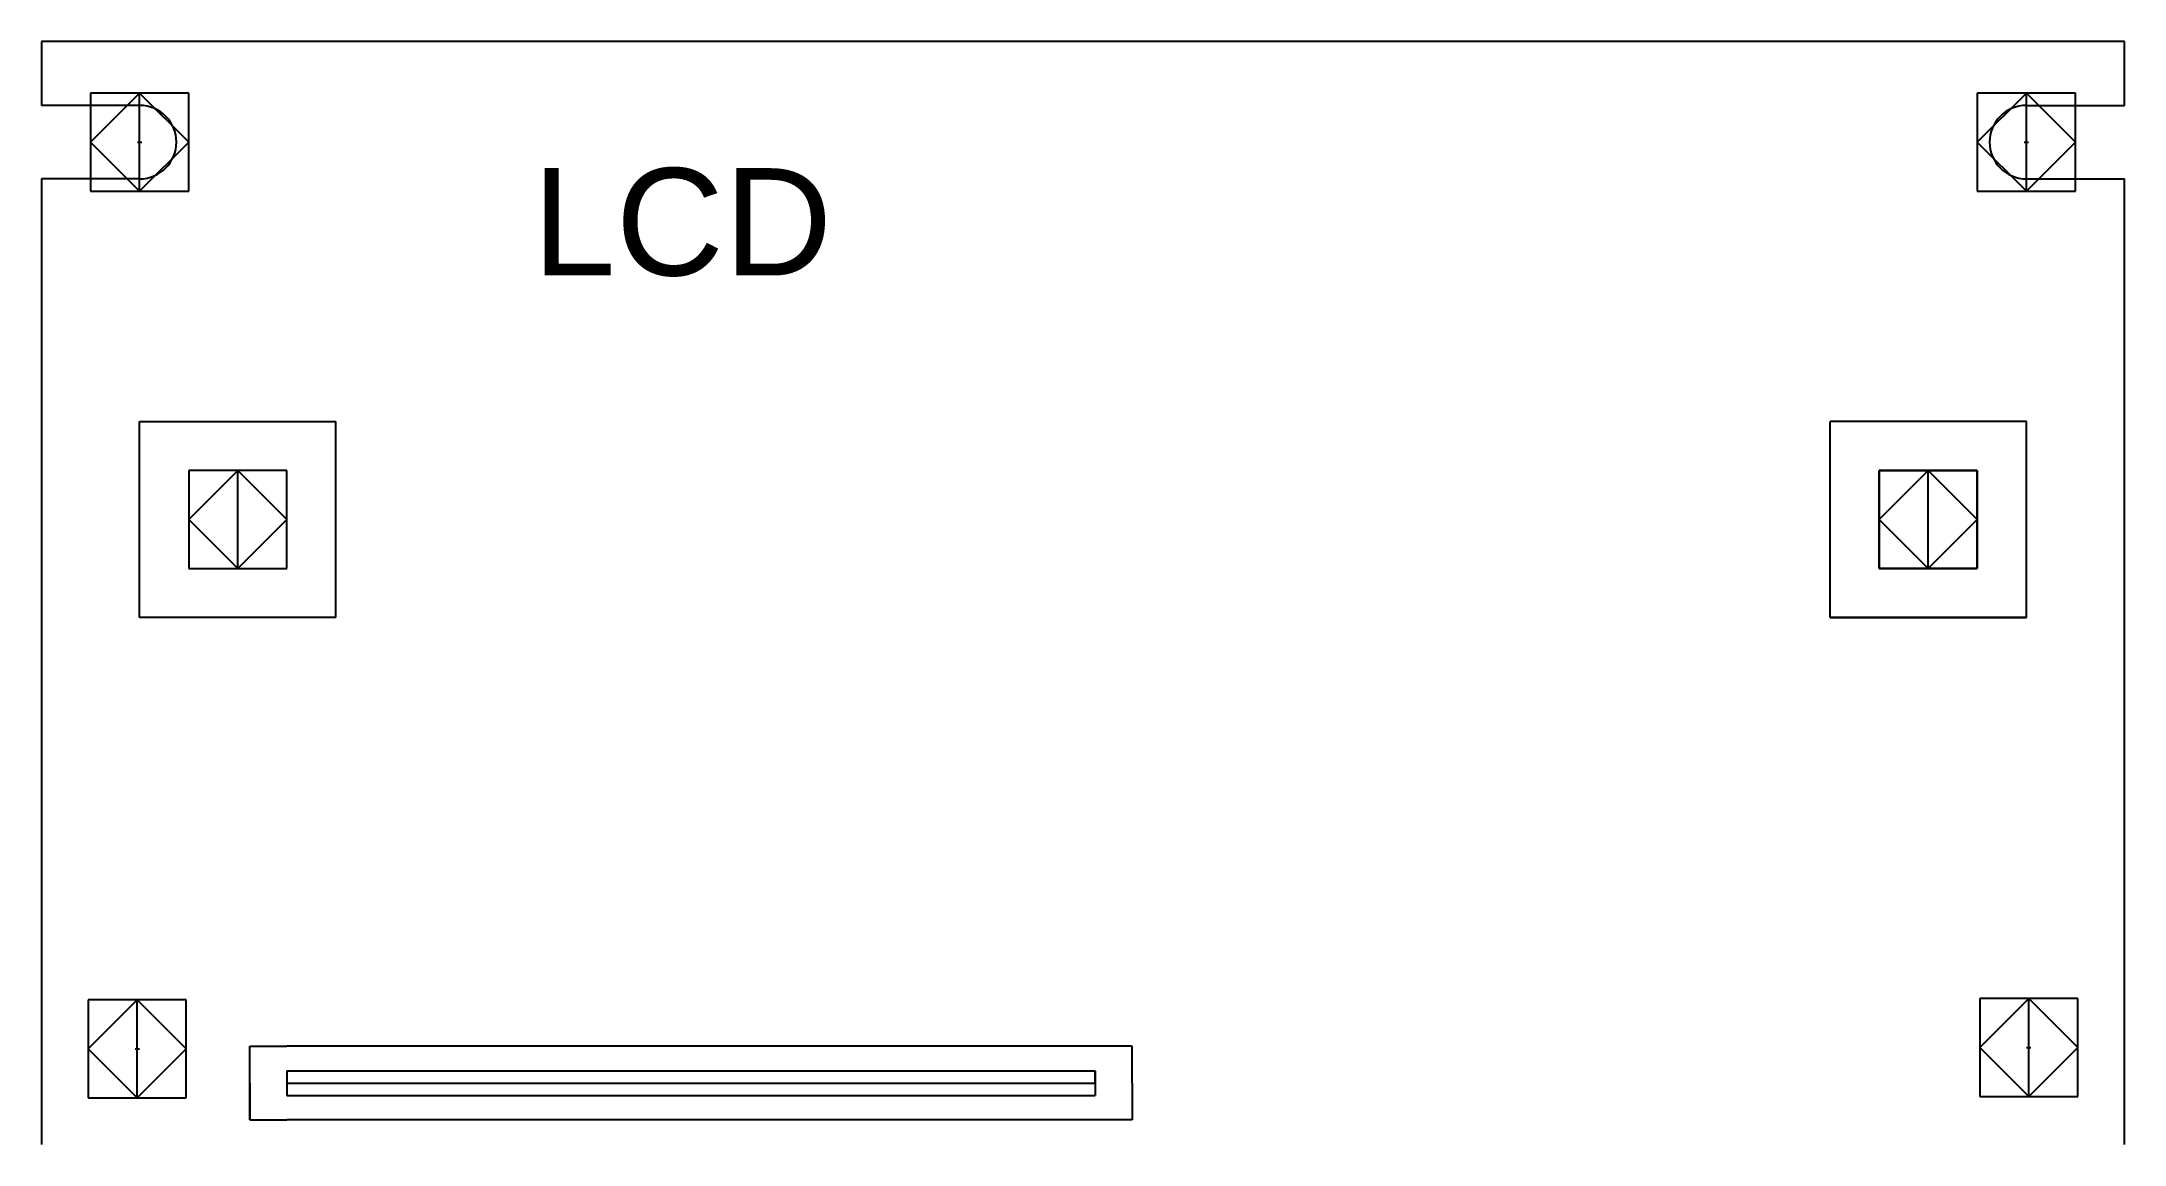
# Model space of a CAD drawing. Header units: inches. Extents: x 4 to 3747, y -1393 to 142.
# Drawn here: x 3644.8 to 3729.8, y -828.2 to -783.2 of the extents above; entities that cross this region are included whole.
import ezdxf

# ---------------------------------------------------------------- set-up
doc = ezdxf.new("R2010")
doc.units = ezdxf.units.IN
doc.header["$MEASUREMENT"] = 0
doc.layers.add('Scratch', color=200, linetype='Continuous')
doc.styles.get("Standard").update_dxf_attribs({"font": 'arial.ttf'})

msp = doc.modelspace()

# ---------------------------------------------------------------- texts
at = {"layer": 'Scratch', "insert": (3664.82496, -788.34736), "char_height": 4.379969, "width": 207.4846329, "attachment_point": 1}
msp.add_mtext('LCD', dxfattribs=at)

# ---------------------------------------------------------------- linework, layer by layer
for p, q in [((3644.79929, -783.18602), (3644.79929, -785.78602)), ((3729.79929, -783.18602), (3644.79929, -783.18602)), ((3729.79929, -783.18602), (3644.79929, -783.18602)), ((3729.79929, -785.78602), (3729.79929, -783.18602)), ((3646.79929, -787.28602), (3648.79929, -785.28602)), ((3648.79929, -785.28602), (3650.79929, -787.28602)), ((3723.79929, -787.28602), (3725.79929, -785.28602)), ((3725.79929, -785.28602), (3727.79929, -787.28602)), ((3648.79929, -785.78602), (3644.79929, -785.78602)), ((3725.79929, -785.78602), (3729.79929, -785.78602)), ((3648.79929, -789.28602), (3646.79929, -787.28602)), ((3650.79929, -787.28602), (3648.79929, -789.28602)), ((3725.79929, -789.28602), (3723.79929, -787.28602)), ((3727.79929, -787.28602), (3725.79929, -789.28602)), ((3644.79929, -788.78602), (3644.79929, -828.18602)), ((3648.79929, -788.78602), (3644.79929, -788.78602)), ((3725.79929, -788.78602), (3729.79929, -788.78602)), ((3729.79929, -828.18602), (3729.79929, -788.78602)), ((3656.79929, -806.68602), (3656.79929, -798.68602)), ((3717.79929, -806.68602), (3717.79929, -798.68602)), ((3717.79929, -806.68602), (3717.79929, -798.68602)), ((3650.79929, -802.68602), (3652.79929, -800.68602)), ((3652.79929, -800.68602), (3654.79929, -802.68602)), ((3719.79929, -802.68602), (3721.79929, -800.68602)), ((3721.79929, -800.68602), (3719.79929, -802.68602)), ((3721.79929, -800.68602), (3723.79929, -802.68602)), ((3723.79929, -802.68602), (3721.79929, -800.68602)), ((3652.79929, -804.68602), (3650.79929, -802.68602)), ((3654.79929, -802.68602), (3652.79929, -804.68602)), ((3721.79929, -804.68602), (3719.79929, -802.68602)), ((3719.79929, -802.68602), (3721.79929, -804.68602)), ((3723.79929, -802.68602), (3721.79929, -804.68602)), ((3721.79929, -804.68602), (3723.79929, -802.68602)), ((3656.79929, -806.68602), (3648.79929, -806.68602)), ((3725.79929, -806.68602), (3717.79929, -806.68602)), ((3717.79929, -806.68602), (3725.79929, -806.68602)), ((3646.69929, -824.28602), (3648.69929, -822.28602)), ((3648.69929, -822.28602), (3650.69929, -824.28602)), ((3723.89929, -824.23602), (3725.89929, -822.23602)), ((3725.89929, -822.23602), (3727.89929, -824.23602)), ((3648.69929, -826.28602), (3646.69929, -824.28602)), ((3650.69929, -824.28602), (3648.69929, -826.28602)), ((3725.89929, -826.23602), (3723.89929, -824.23602)), ((3727.89929, -824.23602), (3725.89929, -826.23602)), ((3654.79929, -825.18602), (3687.79929, -825.18602)), ((3654.79929, -825.18602), (3654.79929, -826.18602)), ((3687.79929, -825.68602), (3687.79929, -825.18602)), ((3687.79929, -825.18602), (3687.79929, -826.18602)), ((3654.79929, -825.68602), (3687.79929, -825.68602)), ((3654.79929, -826.18602), (3687.79929, -826.18602))]:
    msp.add_line(p, q)
for centre, start, end in [((3648.79929, -787.28602), 270, 90), ((3725.79929, -787.28602), 90, 270)]:
    msp.add_arc(centre, 1.5, start, end)
at = {"layer": 'Scratch'}
for p, q in [((3650.79929, -785.28602), (3646.79929, -785.28602)), ((3646.79929, -785.28602), (3646.79929, -789.28602)), ((3646.79929, -785.28602), (3646.79929, -789.28602)), ((3648.79929, -789.28602), (3648.79929, -785.28602)), ((3650.79929, -789.28602), (3650.79929, -785.28602)), ((3727.79929, -785.28602), (3723.79929, -785.28602)), ((3723.79929, -785.28602), (3723.79929, -789.28602)), ((3723.79929, -785.28602), (3723.79929, -789.28602)), ((3725.79929, -789.28602), (3725.79929, -785.28602)), ((3727.79929, -789.28602), (3727.79929, -785.28602)), ((3648.70929, -787.28602), (3648.88929, -787.28602)), ((3648.79929, -787.37602), (3648.79929, -787.19602)), ((3725.70929, -787.28602), (3725.88929, -787.28602)), ((3725.79929, -787.37602), (3725.79929, -787.19602)), ((3646.79929, -789.28602), (3650.79929, -789.28602)), ((3723.79929, -789.28602), (3727.79929, -789.28602)), ((3648.79929, -806.68602), (3648.79929, -798.68602)), ((3648.79929, -798.68602), (3656.79929, -798.68602)), ((3725.79929, -798.68602), (3717.79929, -798.68602)), ((3725.79929, -798.68602), (3717.79929, -798.68602)), ((3725.79929, -806.68602), (3725.79929, -798.68602)), ((3725.79929, -806.68602), (3725.79929, -798.68602)), ((3654.79929, -800.68602), (3650.79929, -800.68602)), ((3650.79929, -800.68602), (3650.79929, -804.68602)), ((3650.79929, -800.68602), (3650.79929, -804.68602)), ((3652.79929, -804.68602), (3652.79929, -800.68602)), ((3654.79929, -804.68602), (3654.79929, -800.68602)), ((3723.79929, -800.68602), (3719.79929, -800.68602)), ((3719.79929, -800.68602), (3719.79929, -804.68602)), ((3719.79929, -800.68602), (3719.79929, -804.68602)), ((3719.79929, -804.68602), (3719.79929, -800.68602)), ((3719.79929, -800.68602), (3723.79929, -800.68602)), ((3721.79929, -804.68602), (3721.79929, -800.68602)), ((3721.79929, -804.68602), (3721.79929, -800.68602)), ((3723.79929, -804.68602), (3723.79929, -800.68602)), ((3723.79929, -800.68602), (3723.79929, -804.68602)), ((3723.79929, -800.68602), (3723.79929, -804.68602)), ((3650.79929, -804.68602), (3654.79929, -804.68602)), ((3719.79929, -804.68602), (3723.79929, -804.68602)), ((3723.79929, -804.68602), (3719.79929, -804.68602)), ((3650.69929, -822.28602), (3646.69929, -822.28602)), ((3646.69929, -822.28602), (3646.69929, -826.28602)), ((3646.69929, -822.28602), (3646.69929, -826.28602)), ((3648.69929, -826.28602), (3648.69929, -822.28602)), ((3650.69929, -826.28602), (3650.69929, -822.28602)), ((3727.89929, -822.23602), (3723.89929, -822.23602)), ((3723.89929, -822.23602), (3723.89929, -826.23602)), ((3723.89929, -822.23602), (3723.89929, -826.23602)), ((3725.89929, -826.23602), (3725.89929, -822.23602)), ((3727.89929, -826.23602), (3727.89929, -822.23602)), ((3648.60929, -824.28602), (3648.78929, -824.28602)), ((3648.69929, -824.37602), (3648.69929, -824.19602)), ((3653.29929, -827.18602), (3653.29929, -824.18602)), ((3653.29929, -824.18602), (3654.79929, -824.18602)), ((3689.29929, -824.18602), (3654.79929, -824.18602)), ((3689.29929, -825.68602), (3689.29929, -824.18602)), ((3725.80929, -824.23602), (3725.98929, -824.23602)), ((3725.89929, -824.32602), (3725.89929, -824.14602)), ((3653.29929, -825.68602), (3653.29929, -827.18602)), ((3689.29929, -825.68602), (3689.29929, -827.18602)), ((3646.69929, -826.28602), (3650.69929, -826.28602)), ((3723.89929, -826.23602), (3727.89929, -826.23602)), ((3653.29929, -827.18602), (3654.79929, -827.18602)), ((3689.29929, -827.18602), (3654.79929, -827.18602))]:
    msp.add_line(p, q, dxfattribs=at)

msp.set_redraw_order([(e.dxf.handle, doc.entitydb.next_handle()) for e in msp.query("TEXT MTEXT ATTDEF DIMENSION ARC_DIMENSION")])  # texts and dimensions are drawn at this point

doc.saveas('drawing.dxf')
